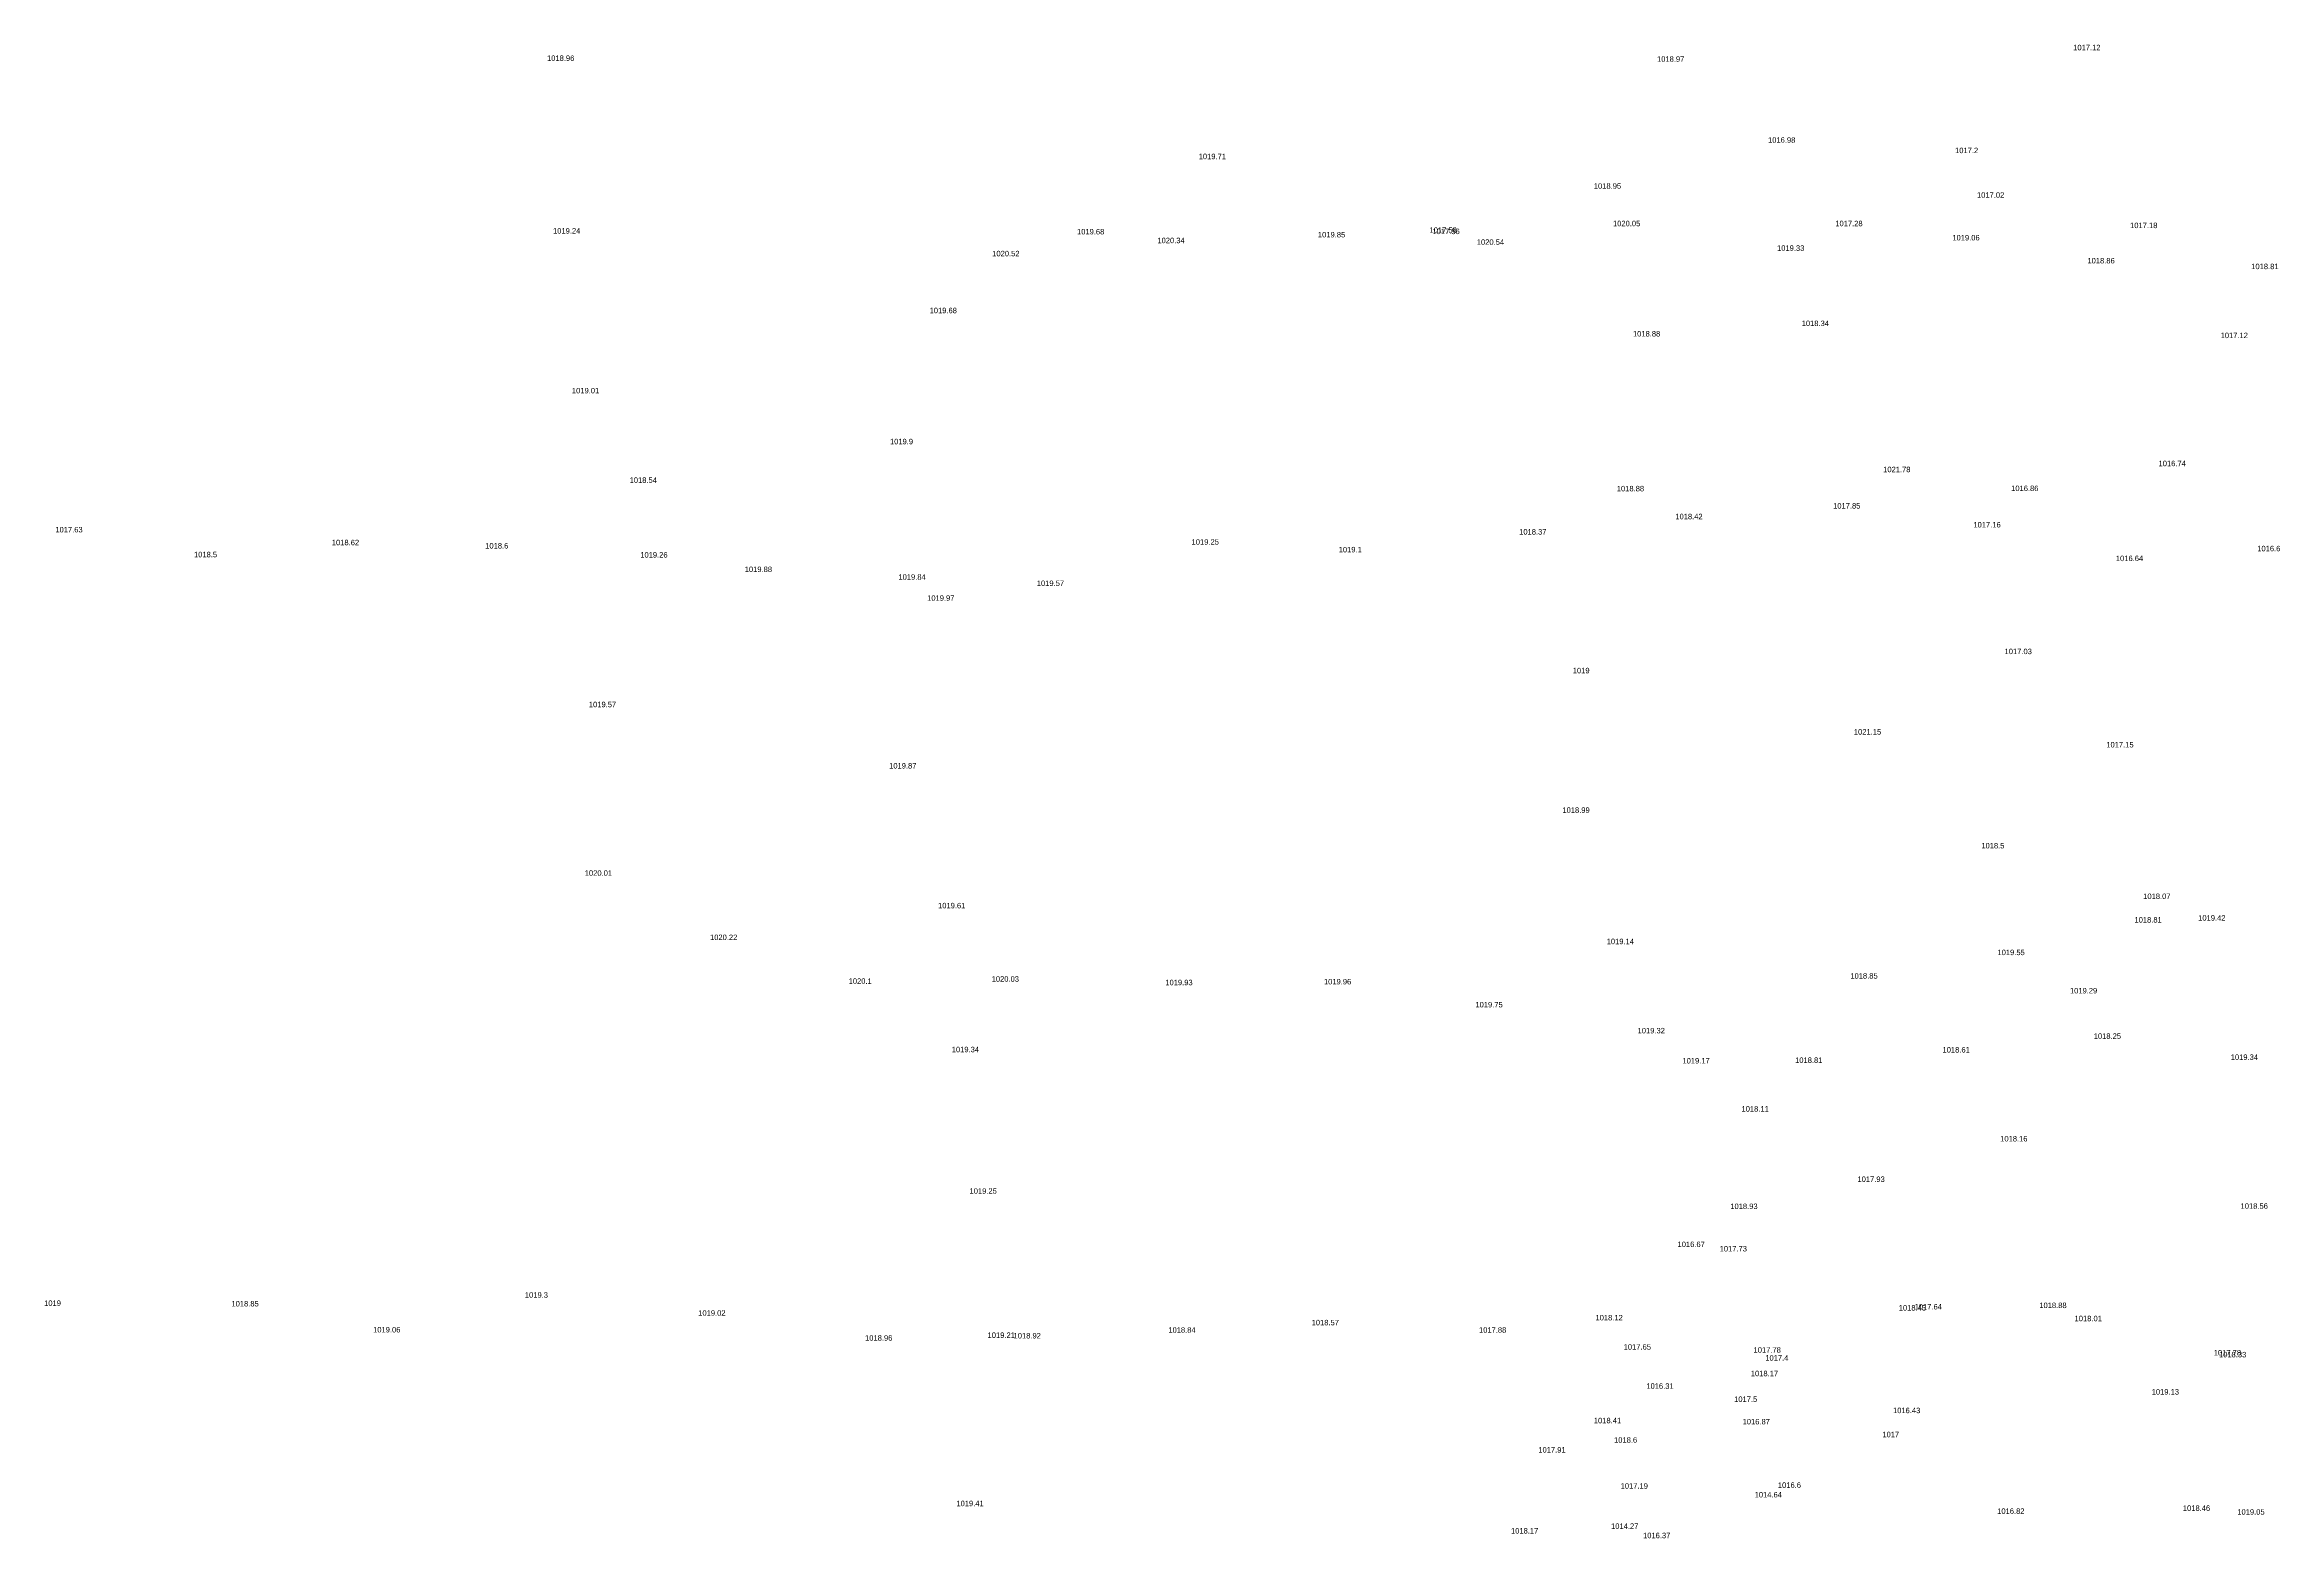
# Model space of a CAD drawing. Header units: inches. Extents: x 628884 to 629912, y 4519174 to 4520145.
# Drawn here: x 629039.4 to 629121.2, y 4520009.7 to 4520064.3 of the extents above; entities that cross this region are included whole.
import ezdxf

# ---------------------------------------------------------------- set-up
doc = ezdxf.new("R2010")
doc.units = ezdxf.units.IN
doc.header["$MEASUREMENT"] = 0

msp = doc.modelspace()

# ---------------------------------------------------------------- texts
for s, p in [('1018.96', (629057.81, 4520063.7, 1018.96)), ('1018.97', (629098.4, 4520063.67, 1018.97)), ('1017.12', (629113.62, 4520064.09, 1017.12)), ('1019.71', (629081.64, 4520060.11, 1019.71)), ('1016.98', (629102.46, 4520060.71, 1016.98)), ('1017.2', (629109.3, 4520060.33, 1017.2)), ('1018.95', (629096.09, 4520059.03, 1018.95)), ('1017.02', (629110.1, 4520058.7, 1017.02)), ('1020.05', (629096.79, 4520057.66, 1020.05)), ('1017.28', (629104.92, 4520057.66, 1017.28)), ('1019.24', (629058.03, 4520057.39, 1019.24)), ('1019.68', (629077.19, 4520057.36, 1019.68)), ('1020.34', (629080.13, 4520057.04, 1020.34)), ('1019.85', (629086, 4520057.25, 1019.85)), ('1017.58', (629090.08, 4520057.42, 1017.58)), ('1017.56', (629090.19, 4520057.37, 1017.56)), ('1020.54', (629091.81, 4520056.98, 1020.54)), ('1019.06', (629109.2, 4520057.14, 1019.06)), ('1017.18', (629115.7, 4520057.59, 1017.18)), ('1020.52', (629074.09, 4520056.56, 1020.52)), ('1019.33', (629102.79, 4520056.76, 1019.33)), ('1018.86', (629114.14, 4520056.3, 1018.86)), ('1018.81', (629120.13, 4520056.09, 1018.81)), ('1019.68', (629071.8, 4520054.48, 1019.68)), ('1018.88', (629097.52, 4520053.63, 1018.88)), ('1018.34', (629103.69, 4520054.01, 1018.34)), ('1017.12', (629119.01, 4520053.57, 1017.12)), ('1019.01', (629058.72, 4520051.55, 1019.01)), ('1019.9', (629070.35, 4520049.69, 1019.9)), ('1021.78', (629106.67, 4520048.67, 1021.78)), ('1016.74', (629116.74, 4520048.89, 1016.74)), ('1018.54', (629060.83, 4520048.28, 1018.54)), ('1018.88', (629096.93, 4520047.97, 1018.88)), ('1016.86', (629111.35, 4520047.98, 1016.86)), ('1017.85', (629104.84, 4520047.34, 1017.85)), ('1017.63', (629039.83, 4520046.47, 1017.63)), ('1018.37', (629093.36, 4520046.39, 1018.37)), ('1018.42', (629099.07, 4520046.95, 1018.42)), ('1017.16', (629109.97, 4520046.65, 1017.16)), ('1018.5', (629044.9, 4520045.56, 1018.5)), ('1018.62', (629049.94, 4520046, 1018.62)), ('1018.6', (629055.55, 4520045.88, 1018.6)), ('1019.26', (629061.22, 4520045.55, 1019.26)), ('1019.25', (629081.38, 4520046.02, 1019.25)), ('1019.1', (629086.76, 4520045.74, 1019.1)), ('1016.64', (629115.18, 4520045.42, 1016.64)), ('1016.6', (629120.35, 4520045.78, 1016.6)), ('1019.88', (629065.04, 4520045.02, 1019.88)), ('1019.84', (629070.66, 4520044.74, 1019.84)), ('1019.97', (629071.71, 4520043.97, 1019.97)), ('1019.57', (629075.72, 4520044.51, 1019.57)), ('1019', (629095.32, 4520041.32, 1019)), ('1017.03', (629111.11, 4520042.02, 1017.03)), ('1019.57', (629059.34, 4520040.08, 1019.57)), ('1021.15', (629105.6, 4520039.08, 1021.15)), ('1017.15', (629114.83, 4520038.61, 1017.15)), ('1019.87', (629070.32, 4520037.84, 1019.87)), ('1018.99', (629094.94, 4520036.22, 1018.99)), ('1018.5', (629110.26, 4520034.92, 1018.5)), ('1020.01', (629059.19, 4520033.92, 1020.01)), ('1019.61', (629072.11, 4520032.73, 1019.61)), ('1018.07', (629116.18, 4520033.07, 1018.07)), ('1019.42', (629118.19, 4520032.28, 1019.42)), ('1020.22', (629063.77, 4520031.57, 1020.22)), ('1018.81', (629115.86, 4520032.21, 1018.81)), ('1019.14', (629096.56, 4520031.42, 1019.14)), ('1019.55', (629110.85, 4520031.02, 1019.55)), ('1020.1', (629068.84, 4520029.97, 1020.1)), ('1020.03', (629074.07, 4520030.05, 1020.03)), ('1019.93', (629080.42, 4520029.92, 1019.93)), ('1019.96', (629086.22, 4520029.95, 1019.96)), ('1018.85', (629105.47, 4520030.16, 1018.85)), ('1019.75', (629091.76, 4520029.11, 1019.75)), ('1019.29', (629113.5, 4520029.62, 1019.29)), ('1019.34', (629072.61, 4520027.47, 1019.34)), ('1019.32', (629097.69, 4520028.16, 1019.32)), ('1018.61', (629108.84, 4520027.46, 1018.61)), ('1018.25', (629114.37, 4520027.96, 1018.25)), ('1019.17', (629099.33, 4520027.06, 1019.17)), ('1018.81', (629103.45, 4520027.08, 1018.81)), ('1019.34', (629119.38, 4520027.19, 1019.34)), ('1018.11', (629101.49, 4520025.3, 1018.11)), ('1018.16', (629110.95, 4520024.21, 1018.16)), ('1017.93', (629105.73, 4520022.73, 1017.93)), ('1019.25', (629073.26, 4520022.3, 1019.25)), ('1018.93', (629101.08, 4520021.74, 1018.93)), ('1018.56', (629119.74, 4520021.75, 1018.56)), ('1016.67', (629099.15, 4520020.35, 1016.67)), ('1017.73', (629100.69, 4520020.19, 1017.73)), ('1019.3', (629057, 4520018.5, 1019.3)), ('1019', (629039.42, 4520018.2, 1019)), ('1018.85', (629046.27, 4520018.18, 1018.85)), ('1019.02', (629063.34, 4520017.84, 1019.02)), ('1018.12', (629096.15, 4520017.67, 1018.12)), ('1018.43', (629107.24, 4520018.03, 1018.43)), ('1017.64', (629107.82, 4520018.07, 1017.64)), ('1018.88', (629112.38, 4520018.12, 1018.88)), ('1018.01', (629113.67, 4520017.64, 1018.01)), ('1019.06', (629051.45, 4520017.23, 1019.06)), ('1018.96', (629069.44, 4520016.93, 1018.96)), ('1019.21', (629073.92, 4520017.03, 1019.21)), ('1018.92', (629074.87, 4520017.01, 1018.92)), ('1018.84', (629080.53, 4520017.22, 1018.84)), ('1018.57', (629085.77, 4520017.49, 1018.57)), ('1017.88', (629091.89, 4520017.22, 1017.88)), ('1017.65', (629097.18, 4520016.6, 1017.65)), ('1017.78', (629101.93, 4520016.49, 1017.78)), ('1017.4', (629102.36, 4520016.2, 1017.4)), ('1017.78', (629118.76, 4520016.39, 1017.78)), ('1018.33', (629118.95, 4520016.32, 1018.33)), ('1016.31', (629098.01, 4520015.17, 1016.31)), ('1018.17', (629101.83, 4520015.63, 1018.17)), ('1017.5', (629101.22, 4520014.69, 1017.5)), ('1019.13', (629116.49, 4520014.96, 1019.13)), ('1018.41', (629096.09, 4520013.91, 1018.41)), ('1016.87', (629101.53, 4520013.87, 1016.87)), ('1016.43', (629107.03, 4520014.28, 1016.43)), ('1017.91', (629094.06, 4520012.84, 1017.91)), ('1018.6', (629096.83, 4520013.2, 1018.6)), ('1017', (629106.64, 4520013.4, 1017)), ('1017.19', (629097.07, 4520011.52, 1017.19)), ('1014.64', (629101.97, 4520011.2, 1014.64)), ('1016.6', (629102.82, 4520011.55, 1016.6)), ('1019.41', (629072.78, 4520010.88, 1019.41)), ('1016.82', (629110.84, 4520010.6, 1016.82)), ('1018.46', (629117.63, 4520010.71, 1018.46)), ('1019.05', (629119.62, 4520010.57, 1019.05)), ('1018.17', (629093.06, 4520009.88, 1018.17)), ('1014.27', (629096.72, 4520010.05, 1014.27)), ('1016.37', (629097.89, 4520009.71, 1016.37))]:
    msp.add_text(s, height=0.2).set_placement(p)

doc.saveas('drawing.dxf')
